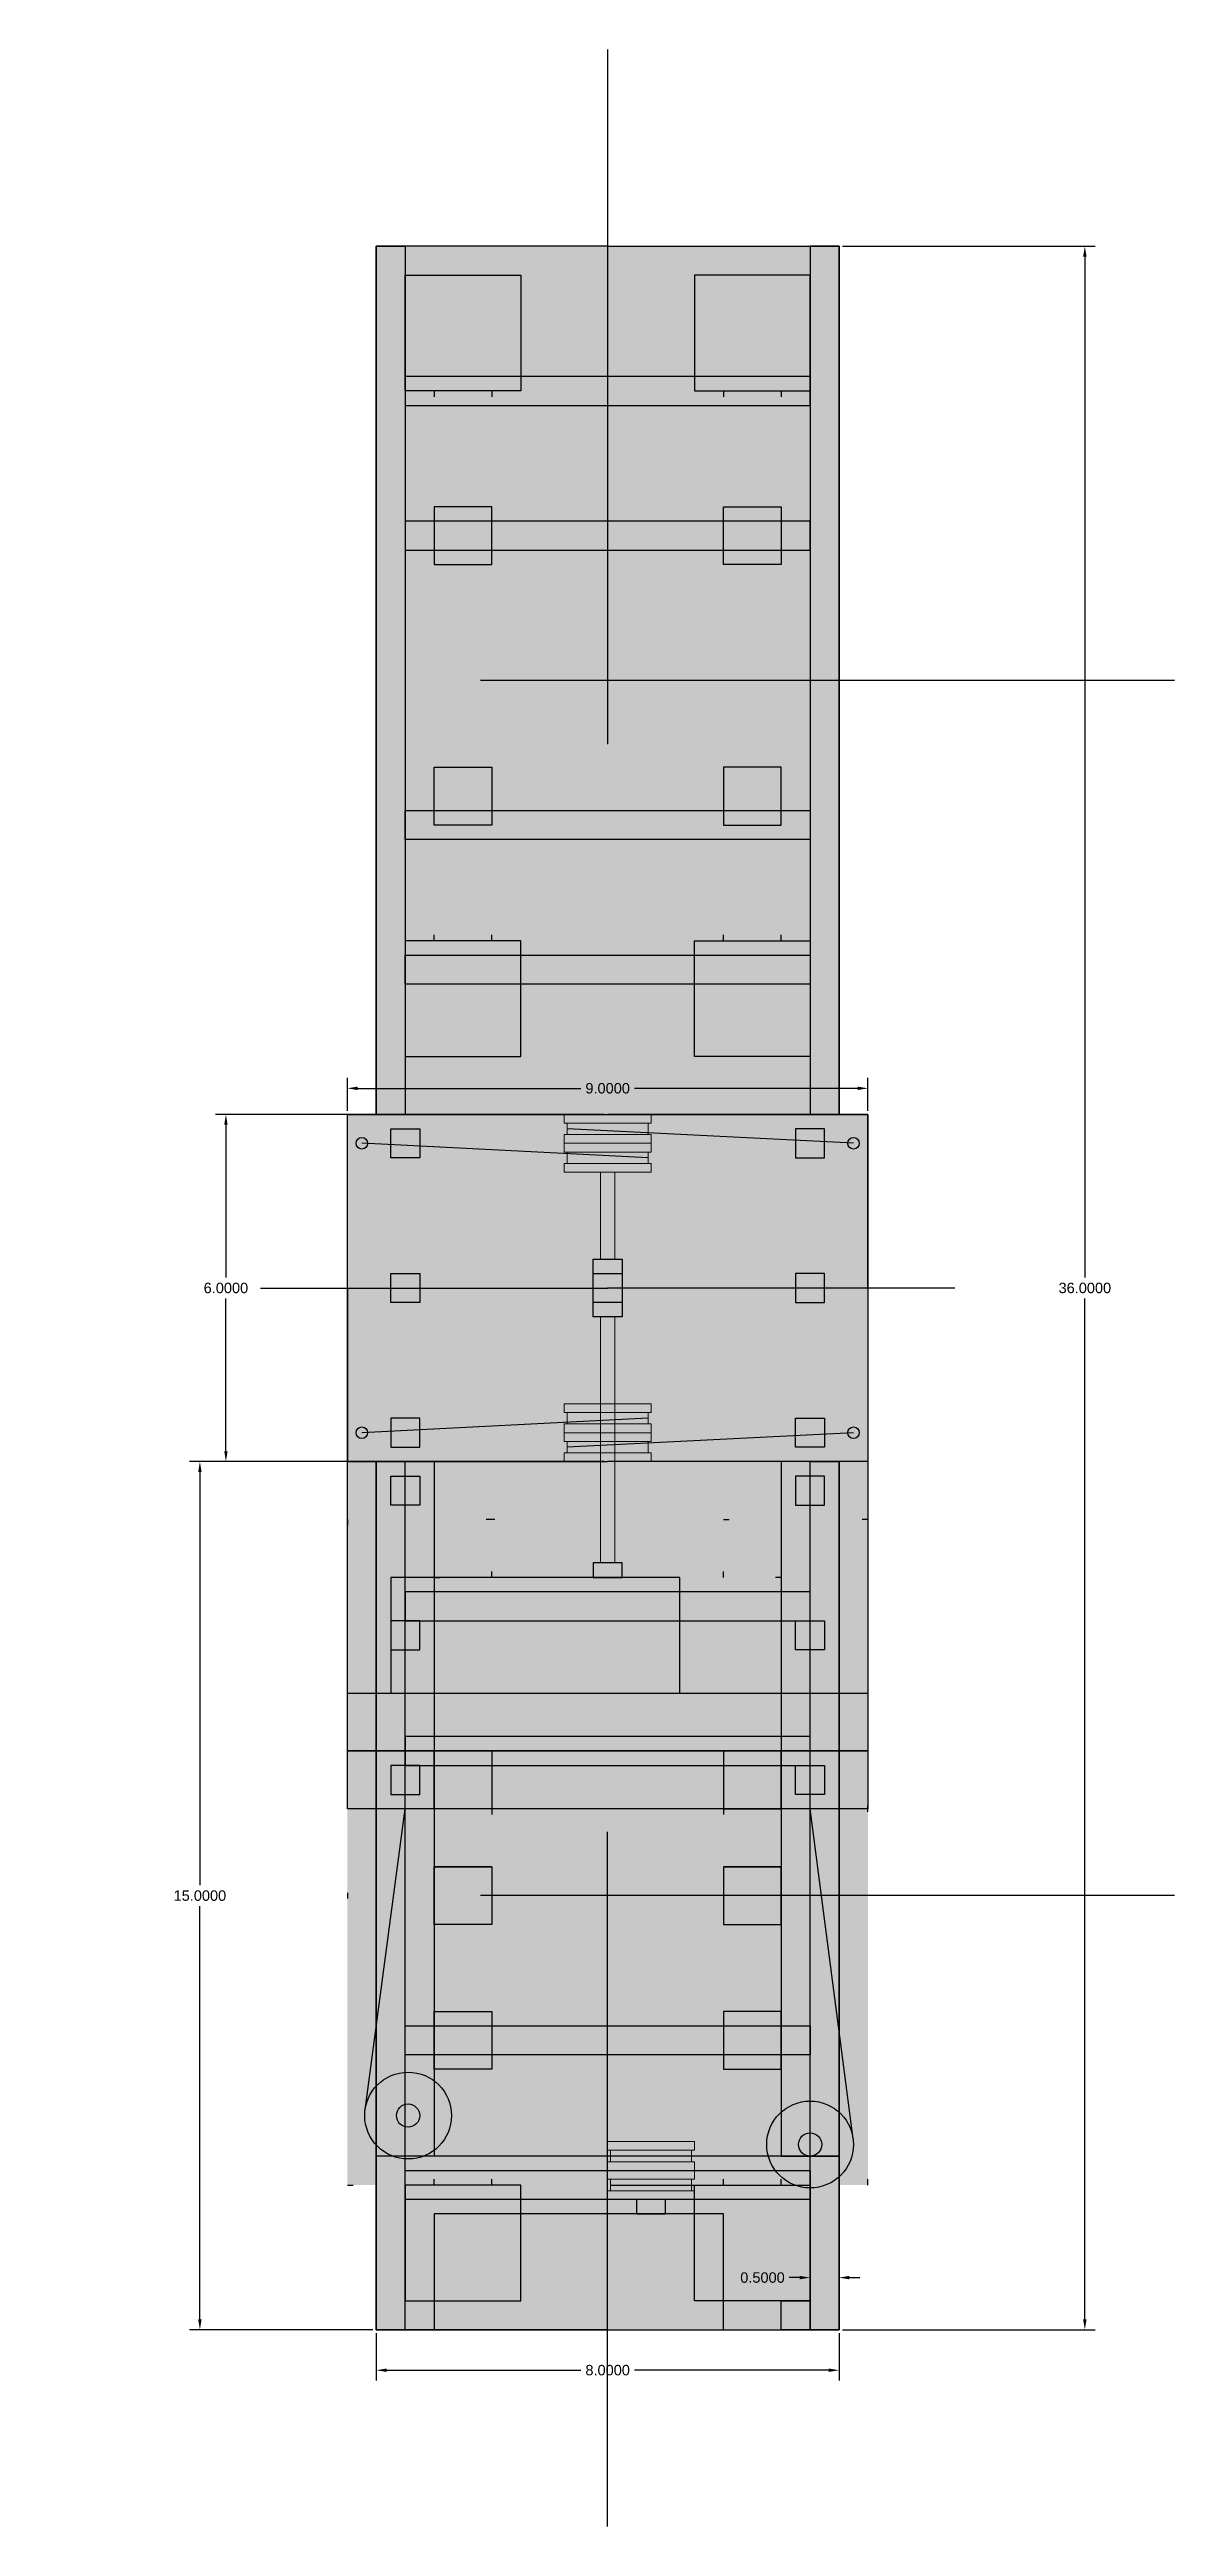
# Model space of a CAD drawing. Header units: millimetres. Extents: x -1.4 to 72, y -0.3 to 74.
# Drawn here: x 10.35 to 29.8, y 18.6 to 61.4 of the extents above; entities that cross this region are included whole.
import ezdxf

# ---------------------------------------------------------------- set-up
doc = ezdxf.new("R2010")
doc.units = ezdxf.units.MM
doc.linetypes.add('ACAD_ISO03W100', pattern=[30, 12, -18])
doc.linetypes.add('DOT', pattern=[6.35, 0, -6.35])
for name, color, linetype in [('bottom', 150, 'Continuous'), ('middle', 190, 'Continuous'), ('motor', 130, 'Continuous'), ('na', 7, 'Continuous'), ('rails', 20, 'Continuous'), ('supports', 90, 'Continuous')]:
    doc.layers.add(name, color=color, linetype=linetype)
doc.styles.get("Standard").update_dxf_attribs({"font": 'arial.ttf'})
doc.dimstyles.get("Standard").update_dxf_attribs({"dimtxt": 0.18, "dimasz": 0.18, "dimexe": 0.18, "dimexo": 0.0625, "dimgap": 0.09, "dimtad": 0, "dimtih": 1, "dimtoh": 1, "dimdec": 4, "dimzin": 0, "dimdsep": 46, "dimtxsty": 'Standard', "dimcen": 0.09, "dimadec": 0, "dimazin": 0, "dimtfac": 1, "dimtdec": 4, "dimtofl": 0, "dimtmove": 0, "dimatfit": 3, "dimfxl": 1, "dimtolj": 1, "dimtzin": 0, "dimarcsym": 0})

msp = doc.modelspace()

# ---------------------------------------------------------------- blocks, each defined once
blk = doc.blocks.new('*D14')
at = {"layer": 'na', "color": 0, "lineweight": -2, "transparency": 16777216}
for p, q in [((16, 21.938), (16, 21.12)), ((24, 21.938), (24, 21.12)), ((16.18, 21.3), (19.537, 21.3)), ((23.82, 21.3), (20.463, 21.3))]:
    blk.add_line(p, q, dxfattribs=at)
at = {"layer": 'na', "color": 0, "transparency": 16777216}
for points in [[(16.18, 21.33), (16.18, 21.27), (16, 21.3)], [(23.82, 21.33), (23.82, 21.27), (24, 21.3)]]:
    blk.add_solid(points, dxfattribs=at)
at = {"layer": 'na', "color": 0, "transparency": 16777216, "insert": (20, 21.3), "char_height": 0.18, "attachment_point": 5}
blk.add_mtext('\\A1;8.0000', dxfattribs=at)
blk = doc.blocks.new('*D16')
at = {"layer": 'na', "color": 0, "lineweight": -2, "transparency": 16777216}
for p, q in [((24.063, 58), (28.43, 58)), ((28.25, 57.82), (28.25, 40.182)), ((28.25, 22.18), (28.25, 39.818)), ((24.063, 22), (28.43, 22))]:
    blk.add_line(p, q, dxfattribs=at)
at = {"layer": 'na', "color": 0, "transparency": 16777216}
for points in [[(28.22, 57.82), (28.28, 57.82), (28.25, 58)], [(28.22, 22.18), (28.28, 22.18), (28.25, 22)]]:
    blk.add_solid(points, dxfattribs=at)
at = {"layer": 'na', "color": 0, "transparency": 16777216, "insert": (28.25, 40), "char_height": 0.18, "attachment_point": 5}
blk.add_mtext('\\A1;36.0000', dxfattribs=at)
blk = doc.blocks.new('*D17')
at = {"layer": 'na', "color": 0, "lineweight": -2, "transparency": 16777216}
for p, q in [((15.438, 37), (12.77, 37)), ((12.95, 36.82), (12.95, 29.682)), ((12.95, 22.18), (12.95, 29.318)), ((15.938, 22), (12.77, 22))]:
    blk.add_line(p, q, dxfattribs=at)
at = {"layer": 'na', "color": 0, "transparency": 16777216}
for points in [[(12.92, 36.82), (12.98, 36.82), (12.95, 37)], [(12.92, 22.18), (12.98, 22.18), (12.95, 22)]]:
    blk.add_solid(points, dxfattribs=at)
at = {"layer": 'na', "color": 0, "transparency": 16777216, "insert": (12.95, 29.5), "char_height": 0.18, "attachment_point": 5}
blk.add_mtext('\\A1;15.0000', dxfattribs=at)
blk = doc.blocks.new('*D18')
at = {"layer": 'na', "color": 0, "lineweight": -2, "transparency": 16777216}
for p, q in [((15.5, 43.062), (15.5, 43.63)), ((15.68, 43.45), (19.537, 43.45)), ((24.32, 43.45), (20.463, 43.45)), ((24.5, 43.062), (24.5, 43.63))]:
    blk.add_line(p, q, dxfattribs=at)
at = {"layer": 'na', "color": 0, "transparency": 16777216}
for points in [[(15.68, 43.48), (15.68, 43.42), (15.5, 43.45)], [(24.32, 43.48), (24.32, 43.42), (24.5, 43.45)]]:
    blk.add_solid(points, dxfattribs=at)
at = {"layer": 'na', "color": 0, "transparency": 16777216, "insert": (20, 43.45), "char_height": 0.18, "attachment_point": 5}
blk.add_mtext('\\A1;9.0000', dxfattribs=at)
blk = doc.blocks.new('*D19')
at = {"layer": 'na', "color": 0, "lineweight": -2, "transparency": 16777216}
for p, q in [((19.938, 43), (13.22, 43)), ((13.4, 42.82), (13.4, 40.182)), ((13.4, 37.18), (13.4, 39.818)), ((19.938, 37), (13.22, 37))]:
    blk.add_line(p, q, dxfattribs=at)
at = {"layer": 'na', "color": 0, "transparency": 16777216}
for points in [[(13.37, 42.82), (13.43, 42.82), (13.4, 43)], [(13.37, 37.18), (13.43, 37.18), (13.4, 37)]]:
    blk.add_solid(points, dxfattribs=at)
at = {"layer": 'na', "color": 0, "transparency": 16777216, "insert": (13.4, 40), "char_height": 0.18, "attachment_point": 5}
blk.add_mtext('\\A1;6.0000', dxfattribs=at)
blk = doc.blocks.new('*D25')
at = {"layer": 'na', "color": 0, "linetype": 'ACAD_ISO03W100', "lineweight": -2, "transparency": 16777216}
for p, q in [((23.32, 22.9), (23.14, 22.9)), ((23.5, 22.962), (23.5, 23.08)), ((24, 22.962), (24, 23.08)), ((24.18, 22.9), (24.36, 22.9))]:
    blk.add_line(p, q, dxfattribs=at)
at = {"layer": 'na', "color": 0, "linetype": 'ACAD_ISO03W100', "transparency": 16777216}
for points in [[(23.32, 22.93), (23.32, 22.87), (23.5, 22.9)], [(24.18, 22.93), (24.18, 22.87), (24, 22.9)]]:
    blk.add_solid(points, dxfattribs=at)
at = {"layer": 'na', "color": 0, "linetype": 'ACAD_ISO03W100', "transparency": 16777216, "insert": (22.677, 22.9), "char_height": 0.18, "attachment_point": 5}
blk.add_mtext('\\A1;0.5000', dxfattribs=at)

# ---------------------------------------------------------------- dimensions: what is measured, and where the dimension line sits
at = {"layer": 'na', "transparency": 33554664}
for base, p1, p2, angle, picture, middle in [((28.25, 58), (24, 22), (24, 58), 90, '*D16', (28.25, 40)), ((24.5, 43.45), (15.5, 43), (24.5, 43), 180, '*D18', (20, 43.45)), ((13.4, 37), (20, 43), (20, 37), 270, '*D19', (13.4, 40)), ((12.95, 22), (15.5, 37), (16, 22), 90, '*D17', (12.95, 29.5)), ((24, 21.3), (16, 22), (24, 22), 180, '*D14', (20, 21.3))]:
    dim = msp.add_linear_dim(base=base, p1=p1, p2=p2, angle=angle, dimstyle='Standard', dxfattribs=at)
    dim.commit()
    dim.dimension.update_dxf_attribs({"geometry": picture, "text_midpoint": middle})
at = {"layer": 'na', "linetype": 'ACAD_ISO03W100', "transparency": 33554664}
dim = msp.add_linear_dim(base=(23.5, 22.9), p1=(24, 22.9), p2=(23.5, 22.9), angle=180, dimstyle='Standard', dxfattribs=at)
dim.commit()
dim.dimension.update_dxf_attribs({"geometry": '*D25', "text_midpoint": (22.67668, 22.9)})

# ---------------------------------------------------------------- hatches: boundary and pattern name
at = {"layer": 'bottom', "transparency": 33554457}
h = msp.add_hatch(color=256, dxfattribs=at)
h.paths.add_polyline_path([(24.5, 36), (23, 36), (23, 35), (22, 35), (22, 36), (18, 36), (18, 35), (17, 35), (17, 36), (15.5, 36), (15.5, 24.5), (17, 24.5), (17, 26.5), (17, 27.5), (18, 27.5), (18, 26.5), (18, 24.5), (22, 24.5), (22, 26.5), (22, 27.5), (23, 27.5), (23, 26.5), (23, 24.5), (24.5, 24.5)])
h.paths.add_polyline_path([(22, 31), (22, 32), (23, 32), (23, 31), (23, 30), (23, 29), (22, 29), (22, 30)], flags=16)
h.paths.add_polyline_path([(18, 30), (18, 29), (17, 29), (17, 30), (17, 31), (17, 32), (18, 32), (18, 31)], flags=16)
h.paths.add_polyline_path([(18, 31), (17, 31), (17, 30), (18, 30)], flags=0)
h.paths.add_polyline_path([(18, 32), (17, 32), (17, 31), (18, 31)], flags=0)
h.paths.add_polyline_path([(18, 30), (17, 30), (17, 29), (18, 29)], flags=0)
h.paths.add_polyline_path([(23, 30), (22, 30), (22, 29), (23, 29)], flags=0)
h.paths.add_polyline_path([(23, 31), (22, 31), (22, 30), (23, 30)], flags=0)
h.paths.add_polyline_path([(23, 32), (22, 32), (22, 31), (23, 31)], flags=0)
h.paths.add_polyline_path([(23, 36), (22, 36), (22, 35), (23, 35)], flags=17)
h.paths.add_polyline_path([(18, 36), (17, 36), (17, 35), (18, 35)], flags=17)
h.paths.add_polyline_path([(18.5, 24.5), (16.5, 24.5), (16.5, 22.5), (18.5, 22.5)])
h.paths.add_polyline_path([(23.5, 24.5), (21.5, 24.5), (21.5, 22.5), (23.5, 22.5)])
h.paths.add_polyline_path([(23, 26.5), (22, 26.5), (22, 24.5), (23, 24.5)], flags=17)
h.paths.add_polyline_path([(18, 26.5), (17, 26.5), (17, 24.5), (18, 24.5)], flags=17)
h.paths.add_polyline_path([(18, 27.5), (17, 27.5), (17, 26.5), (18, 26.5)], flags=17)
h.paths.add_polyline_path([(23, 27.5), (22, 27.5), (22, 26.5), (23, 26.5)], flags=17)
h.paths.add_polyline_path([(18.5, 46), (16.5, 46), (16.5, 44), (18.5, 44)])
h.paths.add_polyline_path([(23.5, 46), (21.5, 46), (21.5, 44), (23.5, 44)])
h.paths.add_polyline_path([(18, 48), (17, 48), (17, 46), (18, 46)])
h.paths.add_polyline_path([(23, 48), (22, 48), (22, 46), (23, 46)])
h.paths.add_polyline_path([(23, 49), (22, 49), (22, 48), (23, 48)])
h.paths.add_polyline_path([(18, 49), (17, 49), (17, 48), (18, 48)])
h.paths.add_polyline_path([(18, 53.5), (17, 53.5), (17, 52.5), (18, 52.5)])
h.paths.add_polyline_path([(23, 53.5), (22, 53.5), (22, 52.5), (23, 52.5)])
h.paths.add_polyline_path([(23, 55.5), (22, 55.5), (22, 53.5), (23, 53.5)])
h.paths.add_polyline_path([(18, 55.5), (17, 55.5), (17, 53.5), (18, 53.5)])
h.paths.add_polyline_path([(18.5, 57.5), (16.5, 57.5), (16.5, 55.5), (18.5, 55.5)])
h.paths.add_polyline_path([(23.5, 57.5), (21.5, 57.5), (21.5, 55.5), (23.5, 55.5)])
at = {"layer": 'middle', "lineweight": 140, "transparency": 33554457}
h = msp.add_hatch(color=256, dxfattribs=at)
h.paths.add_polyline_path([(24, 37), (20, 37), (20, 22), (24, 22)])
h.paths.add_polyline_path([(20, 37), (16, 37), (16, 22), (20, 22)])
h.paths.add_polyline_path([(24, 58), (20, 58), (20, 43), (24, 43)])
h.paths.add_polyline_path([(20, 58), (16, 58), (16, 43), (20, 43)])
at = {"layer": 'middle', "lineweight": 140, "true_color": 0xd19cc7, "transparency": 33554523}
h = msp.add_hatch(color=9, dxfattribs=at)
h.paths.add_polyline_path([(20, 43), (15.5, 43), (15.5, 40), (20, 40)])
h.paths.add_polyline_path([(15.65, 42.5, -1), (15.85, 42.5, -1)], flags=16)
h.paths.add_polyline_path([(24.5, 43), (24, 43), (20, 43), (20, 40), (24.5, 40)])
h.paths.add_polyline_path([(24.15, 42.5, -1), (24.35, 42.5, -1)], flags=16)
h.paths.add_polyline_path([(24.5, 40), (20, 40), (20, 37), (24.5, 37)])
h.paths.add_polyline_path([(24.35, 37.5, -1), (24.15, 37.5, -1)], flags=16)
h.paths.add_polyline_path([(20, 40), (15.5, 40), (15.5, 37), (20, 37)])
h.paths.add_polyline_path([(15.85, 37.5, -1), (15.65, 37.5, -1)], flags=16)
at = {"layer": 'motor', "transparency": 33554457}
h = msp.add_hatch(color=256, dxfattribs=at)
h.paths.add_polyline_path([(21.25, 35), (16.25, 35), (16.25, 33), (21.25, 33)])
h.paths.add_polyline_path([(24.5, 33), (15.5, 33), (15.5, 32), (24.5, 32)])
h.paths.add_polyline_path([(24.5, 32), (15.5, 32), (15.5, 31), (24.5, 31)])
h.paths.add_polyline_path([(17.3, 25.7, 1), (15.8, 25.7, 1)])
h.paths.add_polyline_path([(16.45, 25.7, -1), (16.65, 25.7, -1)], flags=16)
h.paths.add_polyline_path([(24.25, 25.2, 1), (22.75, 25.2, 1)])
h.paths.add_polyline_path([(23.4, 25.2, -1), (23.6, 25.2, -1)], flags=16)
h.paths.add_polyline_path([(22, 24), (17, 24), (17, 22), (22, 22)])
h.paths.add_polyline_path([(21.45, 24.6), (20.05, 24.6), (20.05, 24.4), (21.45, 24.4)])
h.paths.add_polyline_path([(21.5, 24.75), (20, 24.75), (20, 24.6), (20.05, 24.6), (21.45, 24.6), (21.5, 24.6)])
h.paths.add_polyline_path([(21.5, 24.4), (21.45, 24.4), (20.05, 24.4), (20, 24.4), (20, 24.25), (20.5, 24.25), (21.5, 24.25)])
h.paths.add_polyline_path([(21, 24.25), (20.5, 24.25), (20.5, 24), (21, 24)])
h.paths.add_polyline_path([(21.5, 24.9), (21.45, 24.9), (20.05, 24.9), (20, 24.9), (20, 24.75), (21.5, 24.75)])
h.paths.add_polyline_path([(21.45, 25.1), (20.05, 25.1), (20.05, 24.9), (21.45, 24.9)])
h.paths.add_polyline_path([(21.5, 25.25), (20.5, 25.25), (20, 25.25), (20, 25.1), (20.05, 25.1), (21.45, 25.1), (21.5, 25.1)])
h.paths.add_polyline_path([(20.25, 35.25), (19.75, 35.25), (19.75, 35), (20.25, 35)])
h.paths.add_polyline_path([(20.125, 37), (19.875, 37), (19.875, 35.25), (20.125, 35.25)])
h.paths.add_polyline_path([(20.125, 37.15), (19.875, 37.15), (19.875, 37), (20.125, 37)])
h.paths.add_polyline_path([(20.75, 37.15), (20.7, 37.15), (20.125, 37.15), (20.125, 37), (20.75, 37)])
h.paths.add_polyline_path([(20.7, 37.32071), (20.125, 37.29167), (20.125, 37.15), (20.7, 37.15)])
h.paths.add_polyline_path([(20.125, 37.29167), (19.875, 37.27904), (19.875, 37.15), (20.125, 37.15)])
h.paths.add_polyline_path([(19.875, 37.15), (19.3, 37.15), (19.25, 37.15), (19.25, 37), (19.75, 37), (19.875, 37)])
h.paths.add_polyline_path([(19.875, 37.27904), (19.3, 37.25), (19.3, 37.15), (19.875, 37.15)])
h.paths.add_polyline_path([(19.875, 37.35), (19.3, 37.35), (19.3, 37.25), (19.875, 37.27904)])
h.paths.add_polyline_path([(19.875, 37.5), (19.25, 37.5), (19.25, 37.35), (19.3, 37.35), (19.875, 37.35)])
h.paths.add_polyline_path([(20.75, 37.5), (20.125, 37.5), (20.125, 37.35), (20.7, 37.35), (20.75, 37.35)])
h.paths.add_polyline_path([(20.125, 37.5), (19.875, 37.5), (19.875, 37.35), (20.125, 37.35)])
h.paths.add_polyline_path([(20.75, 37.65), (20.7, 37.65), (20.125, 37.65), (20.125, 37.5), (20.75, 37.5)])
h.paths.add_polyline_path([(20.125, 37.65), (19.875, 37.65), (19.875, 37.5), (20.125, 37.5)])
h.paths.add_polyline_path([(20.125, 37.35), (19.875, 37.35), (19.875, 37.27904), (20.125, 37.29167)])
h.paths.add_polyline_path([(20.7, 37.32071), (20.7, 37.35), (20.125, 37.35), (20.125, 37.29167)])
h.paths.add_polyline_path([(20.7, 37.75), (20.125, 37.72096), (20.125, 37.65), (20.7, 37.65)])
h.paths.add_polyline_path([(20.125, 37.72096), (19.875, 37.70833), (19.875, 37.65), (20.125, 37.65)])
h.paths.add_polyline_path([(20.125, 37.85), (19.875, 37.85), (19.875, 37.70833), (20.125, 37.72096)])
h.paths.add_polyline_path([(20.7, 37.85), (20.125, 37.85), (20.125, 37.72096), (20.7, 37.75)])
h.paths.add_polyline_path([(19.875, 37.85), (19.3, 37.85), (19.3, 37.67929), (19.875, 37.70833)])
h.paths.add_polyline_path([(19.875, 37.70833), (19.3, 37.67929), (19.3, 37.65), (19.875, 37.65)])
h.paths.add_polyline_path([(19.875, 37.65), (19.3, 37.65), (19.25, 37.65), (19.25, 37.5), (19.875, 37.5)])
h.paths.add_polyline_path([(19.875, 38), (19.75, 38), (19.25, 38), (19.25, 37.85), (19.3, 37.85), (19.875, 37.85)])
h.paths.add_polyline_path([(20.75, 38), (20.125, 38), (20.125, 37.85), (20.7, 37.85), (20.75, 37.85)])
h.paths.add_polyline_path([(20.125, 38), (19.875, 38), (19.875, 37.85), (20.125, 37.85)])
h.paths.add_polyline_path([(20.125, 39.5), (19.875, 39.5), (19.875, 38), (20.125, 38)])
h.paths.add_polyline_path([(20.25, 39.75), (19.75, 39.75), (19.75, 39.5), (20.25, 39.5)])
h.paths.add_polyline_path([(20.25, 40.25), (20, 40.25), (19.75, 40.25), (19.75, 39.75), (20.25, 39.75)])
h.paths.add_polyline_path([(20.25, 40.5), (19.75, 40.5), (19.75, 40.25), (20, 40.25), (20.25, 40.25)])
h.paths.add_polyline_path([(20.125, 42), (19.875, 42), (19.875, 40.5), (20.125, 40.5)])
h.paths.add_polyline_path([(20.75, 42.15), (20.7, 42.15), (19.3, 42.15), (19.25, 42.15), (19.25, 42), (19.75, 42), (20.75, 42)])
h.paths.add_polyline_path([(20.7, 42.25), (19.3, 42.32071), (19.3, 42.15), (20.7, 42.15)])
h.paths.add_polyline_path([(20.7, 42.35), (19.3, 42.35), (19.3, 42.32071), (20.7, 42.25)])
h.paths.add_polyline_path([(20.75, 42.5), (19.25, 42.5), (19.25, 42.35), (19.3, 42.35), (20.7, 42.35), (20.75, 42.35)])
h.paths.add_polyline_path([(20.75, 42.65), (20.7, 42.65), (19.3, 42.65), (19.25, 42.65), (19.25, 42.5), (20.75, 42.5)])
h.paths.add_polyline_path([(19.3, 42.75), (19.3, 42.65), (20.7, 42.65), (20.7, 42.67929)])
h.paths.add_polyline_path([(20.7, 42.85), (19.3, 42.85), (19.3, 42.75), (20.7, 42.67929)])
h.paths.add_polyline_path([(20.75, 43), (19.25, 43), (19.25, 42.85), (19.3, 42.85), (20.7, 42.85), (20.75, 42.85)])
at = {"layer": 'rails', "true_color": 0xa953a0, "transparency": 33554457}
h = msp.add_hatch(color=215, dxfattribs=at)
h.paths.add_polyline_path([(23, 37), (24, 37), (24, 31), (24.5, 31), (24.5, 43), (15.5, 43), (15.5, 31), (16, 31), (16, 37), (17, 37), (17, 31), (23, 31)])
h.paths.add_polyline_path([(16.75, 37.25), (16.25, 37.25), (16.25, 37.75), (16.75, 37.75)], flags=16)
h.paths.add_polyline_path([(23.25, 37.25), (23.25, 37.75), (23.75, 37.75), (23.75, 37.25)], flags=16)
h.paths.add_polyline_path([(16.75, 39.75), (16.25, 39.75), (16.25, 40.25), (16.75, 40.25)], flags=16)
h.paths.add_polyline_path([(23.25, 39.75), (23.25, 40.25), (23.75, 40.25), (23.75, 39.75)], flags=16)
h.paths.add_polyline_path([(16.75, 42.25), (16.25, 42.25), (16.25, 42.75), (16.75, 42.75)], flags=16)
h.paths.add_polyline_path([(23.25, 42.25), (23.25, 42.75), (23.75, 42.75), (23.75, 42.25)], flags=16)
at = {"layer": 'rails', "true_color": 0x991b1e, "transparency": 33554477}
h = msp.add_hatch(color=244, dxfattribs=at)
h.paths.add_polyline_path([(16.75, 34.25), (16.25, 34.25), (16.25, 33.75), (16.75, 33.75)])
h.paths.add_polyline_path([(16.75, 36.75), (16.25, 36.75), (16.25, 36.25), (16.75, 36.25)])
h.paths.add_polyline_path([(16.75, 37.75), (16.25, 37.75), (16.25, 37.25), (16.75, 37.25)])
h.paths.add_polyline_path([(16.75, 31.75), (16.25, 31.75), (16.25, 31.25), (16.75, 31.25)])
h.paths.add_polyline_path([(23.75, 31.75), (23.25, 31.75), (23.25, 31.25), (23.75, 31.25)])
h.paths.add_polyline_path([(23.75, 34.25), (23.25, 34.25), (23.25, 33.75), (23.75, 33.75)])
h.paths.add_polyline_path([(23.75, 36.75), (23.25, 36.75), (23.25, 36.25), (23.75, 36.25)])
h.paths.add_polyline_path([(23.75, 37.75), (23.25, 37.75), (23.25, 37.25), (23.75, 37.25)])
h.paths.add_polyline_path([(16.75, 40.25), (16.25, 40.25), (16.25, 39.75), (16.75, 39.75)])
h.paths.add_polyline_path([(16.75, 42.75), (16.25, 42.75), (16.25, 42.25), (16.75, 42.25)])
h.paths.add_polyline_path([(23.75, 42.75), (23.25, 42.75), (23.25, 42.25), (23.75, 42.25)])
h.paths.add_polyline_path([(23.75, 40.25), (23.25, 40.25), (23.25, 39.75), (23.75, 39.75)])
at = {"layer": 'rails', "transparency": 33554457}
h = msp.add_hatch(color=256, dxfattribs=at)
h.paths.add_polyline_path([(17, 31), (16, 31), (16, 25), (17, 25)])
h.paths.add_polyline_path([(17, 37), (16, 37), (16, 31), (17, 31)])
h.paths.add_polyline_path([(16.75, 31.75), (16.75, 31.25), (16.25, 31.25), (16.25, 31.75)], flags=16)
h.paths.add_polyline_path([(16.25, 33.75), (16.25, 34.25), (16.75, 34.25), (16.75, 33.75)], flags=16)
h.paths.add_polyline_path([(16.25, 36.25), (16.25, 36.75), (16.75, 36.75), (16.75, 36.25)], flags=16)
h.paths.add_polyline_path([(24, 31), (23, 31), (23, 25), (24, 25)])
h.paths.add_polyline_path([(24, 37), (23, 37), (23, 31), (24, 31)])
h.paths.add_polyline_path([(23.75, 31.75), (23.75, 31.25), (23.25, 31.25), (23.25, 31.75)], flags=16)
h.paths.add_polyline_path([(23.25, 33.75), (23.25, 34.25), (23.75, 34.25), (23.75, 33.75)], flags=16)
h.paths.add_polyline_path([(23.25, 36.25), (23.25, 36.75), (23.75, 36.75), (23.75, 36.25)], flags=16)
msp.add_hatch(color=256, dxfattribs=at).paths.add_polyline_path([(24, 25), (16, 25), (16, 22), (24, 22)])

# ---------------------------------------------------------------- linework, layer by layer
at = {"layer": 'bottom', "linetype": 'DOT', "transparency": 33554664}
for p, q in [((17, 55.5), (17, 53.5)), ((18, 55.5), (18, 53.5)), ((22, 55.5), (22, 53.5)), ((23, 55.5), (23, 53.5)), ((17, 46), (17, 48)), ((18, 46), (18, 48)), ((22, 46), (22, 48)), ((23, 46), (23, 48)), ((17, 31), (17, 30)), ((18, 31), (18, 30)), ((22, 31), (22, 30)), ((23, 31), (23, 30)), ((17, 24.5), (17, 26.5)), ((18, 24.5), (18, 26.5)), ((22, 24.5), (22, 26.5)), ((23, 24.5), (23, 26.5))]:
    msp.add_line(p, q, dxfattribs=at)
at = {"layer": 'bottom', "transparency": 33554664}
for p, q in [((17, 31), (17, 32)), ((17, 32), (18, 32)), ((18, 32), (18, 31)), ((23, 32), (22, 32)), ((22, 32), (22, 31)), ((23, 31), (23, 32)), ((18, 30), (17, 30)), ((22, 30), (23, 30))]:
    msp.add_line(p, q, dxfattribs=at)
for points in [[(16.5, 57.5), (18.5, 57.5), (18.5, 55.5), (16.5, 55.5), (16.5, 57.5)], [(23.5, 57.5), (21.5, 57.5), (21.5, 55.5), (23.5, 55.5), (23.5, 57.5)], [(16.5, 44), (18.5, 44), (18.5, 46), (16.5, 46), (16.5, 44)], [(23.5, 44), (21.5, 44), (21.5, 46), (23.5, 46), (23.5, 44)], [(16.5, 22.5), (18.5, 22.5), (18.5, 24.5), (16.5, 24.5), (16.5, 22.5)], [(23.5, 22.5), (21.5, 22.5), (21.5, 24.5), (23.5, 24.5), (23.5, 22.5)]]:
    msp.add_lwpolyline(points, dxfattribs=at)
for points in [[(18, 53.5), (17, 53.5), (17, 52.5), (18, 52.5)], [(22, 53.5), (23, 53.5), (23, 52.5), (22, 52.5)], [(18, 48), (17, 48), (17, 49), (18, 49)], [(22, 48), (23, 48), (23, 49), (22, 49)], [(18, 31), (17, 31), (17, 32), (18, 32)], [(22, 31), (23, 31), (23, 32), (22, 32)], [(18, 29), (17, 29), (17, 30), (18, 30)], [(22, 29), (23, 29), (23, 30), (22, 30)], [(18, 26.5), (17, 26.5), (17, 27.5), (18, 27.5)], [(22, 26.5), (23, 26.5), (23, 27.5), (22, 27.5)]]:
    msp.add_lwpolyline(points, close=True, dxfattribs=at)
at = {"layer": 'bottom', "linetype": 'DOT', "transparency": 33554664}
for points in [[(24.5, 36), (15.5, 36), (15.5, 24.5), (24.5, 24.5)], [(18, 36), (17, 36), (17, 35), (18, 35)], [(22, 36), (23, 36), (23, 35), (22, 35)]]:
    msp.add_lwpolyline(points, close=True, dxfattribs=at)
at = {"layer": 'middle', "linetype": 'ACAD_ISO03W100', "transparency": 33554664}
for p in [(20, 61.4), (20, 61.4), (14, 40), (14, 40), (20, 18.6), (26, 40)]:
    msp.add_line(p, (20, 40), dxfattribs=at)
at = {"layer": 'middle', "transparency": 33554664}
for p, q in [((15.5, 43), (16, 43)), ((24.5, 43), (24, 43)), ((15.5, 37), (16, 37))]:
    msp.add_line(p, q, dxfattribs=at)
at = {"layer": 'middle', "linetype": 'ACAD_ISO03W100'}
for p in [(26, 40), (20, 18.6)]:
    msp.add_line(p, (20, 40), dxfattribs=at)
at = {"layer": 'middle'}
msp.add_line((24.5, 37), (24, 37), dxfattribs=at)
at = {"layer": 'middle', "transparency": 33554664}
for points in [[(20, 58), (16, 58), (16, 43)], [(20, 58), (24, 58), (24, 43)], [(15.5, 40), (15.5, 43), (20, 43)], [(24.5, 40), (24.5, 43), (20, 43)], [(15.5, 40), (15.5, 37), (20, 37)], [(20, 22), (16, 22), (16, 37)], [(20, 22), (24, 22), (24, 37)]]:
    msp.add_lwpolyline(points, dxfattribs=at)
at = {"layer": 'middle'}
msp.add_lwpolyline([(24.5, 40), (24.5, 37), (20, 37)], dxfattribs=at)
at = {"layer": 'middle', "transparency": 33554664}
for centre in [(15.75, 42.5), (24.25, 42.5), (15.75, 37.5)]:
    msp.add_circle(centre, 0.1, dxfattribs=at)
at = {"layer": 'middle'}
msp.add_circle((24.25, 37.5), 0.1, dxfattribs=at)
at = {"layer": 'motor', "lineweight": 9, "transparency": 33554664}
for p, q in [((19.25, 43), (19.25, 42.85)), ((19.25, 42.85), (19.3, 42.85)), ((19.3, 42.85), (19.3, 42.65)), ((19.3, 42.85), (20.7, 42.85)), ((20.75, 42.85), (20.7, 42.85)), ((20.7, 42.85), (20.7, 42.65)), ((20.75, 43), (20.75, 42.85)), ((19.3, 42.65), (19.25, 42.65)), ((19.25, 42.65), (19.25, 42.5)), ((19.25, 42.35), (19.25, 42.5)), ((19.3, 42.65), (20.7, 42.65)), ((20.7, 42.65), (20.75, 42.65)), ((20.75, 42.65), (20.75, 42.5)), ((20.75, 42.35), (20.75, 42.5)), ((19.3, 42.35), (19.25, 42.35)), ((19.25, 42), (19.25, 42.15)), ((19.25, 42.15), (19.3, 42.15)), ((19.3, 42.15), (19.3, 42.35)), ((19.3, 42.35), (20.7, 42.35)), ((19.3, 42.15), (20.7, 42.15)), ((20.7, 42.15), (20.7, 42.35)), ((20.7, 42.35), (20.75, 42.35)), ((20.75, 42.15), (20.7, 42.15)), ((20.75, 42), (20.75, 42.15)), ((19.25, 38), (19.25, 37.85)), ((19.25, 37.85), (19.3, 37.85)), ((19.3, 37.85), (19.3, 37.65)), ((19.3, 37.85), (20.7, 37.85)), ((20.75, 37.85), (20.7, 37.85)), ((20.7, 37.85), (20.7, 37.65)), ((20.75, 38), (20.75, 37.85)), ((19.3, 37.65), (19.25, 37.65)), ((19.25, 37.65), (19.25, 37.5)), ((19.25, 37.35), (19.25, 37.5)), ((19.3, 37.35), (19.25, 37.35)), ((19.3, 37.65), (20.7, 37.65)), ((19.3, 37.15), (19.3, 37.35)), ((19.3, 37.35), (20.7, 37.35)), ((20.7, 37.65), (20.75, 37.65)), ((20.7, 37.35), (20.75, 37.35)), ((20.7, 37.15), (20.7, 37.35)), ((20.75, 37.65), (20.75, 37.5)), ((20.75, 37.35), (20.75, 37.5)), ((19.25, 37), (19.25, 37.15)), ((19.25, 37.15), (19.3, 37.15)), ((19.3, 37.15), (20.7, 37.15)), ((20.75, 37.15), (20.7, 37.15)), ((20.75, 37), (20.75, 37.15)), ((20, 25.25), (20, 25.1)), ((20, 25.1), (20.05, 25.1)), ((20.05, 24.9), (20, 24.9)), ((20, 24.9), (20, 24.75)), ((20.05, 25.1), (20.05, 24.9)), ((20.05, 25.1), (21.45, 25.1)), ((20.05, 24.9), (21.45, 24.9)), ((21.5, 25.1), (21.45, 25.1)), ((21.45, 25.1), (21.45, 24.9)), ((21.45, 24.9), (21.5, 24.9)), ((21.5, 25.25), (21.5, 25.1)), ((21.5, 24.9), (21.5, 24.75)), ((20, 24.6), (20, 24.75)), ((20.05, 24.6), (20, 24.6)), ((20, 24.25), (20, 24.4)), ((20, 24.4), (20.05, 24.4)), ((20.05, 24.4), (20.05, 24.6)), ((20.05, 24.6), (21.45, 24.6)), ((20.05, 24.4), (21.45, 24.4)), ((21.45, 24.6), (21.5, 24.6)), ((21.45, 24.4), (21.45, 24.6)), ((21.5, 24.4), (21.45, 24.4)), ((21.5, 24.6), (21.5, 24.75)), ((21.5, 24.25), (21.5, 24.4))]:
    msp.add_line(p, q, dxfattribs=at)
at = {"layer": 'motor', "transparency": 33554664}
for p, q in [((20.7, 42.25), (15.75, 42.5)), ((24.25, 42.5), (19.3, 42.75)), ((20.7, 37.75), (15.75, 37.5)), ((24.25, 37.5), (19.3, 37.25)), ((15.80658, 25.79912), (16.5, 31)), ((24.2437, 25.29698), (23.5, 31)), ((21.45, 25), (16.81926, 25)), ((20.05, 24.5), (23.23074, 24.5))]:
    msp.add_line(p, q, dxfattribs=at)
at = {"layer": 'motor', "lineweight": 9, "transparency": 33554664}
for points in [[(20.75, 43), (19.25, 43), (19.25, 42.85)], [(19.25, 42.65), (19.25, 42.5), (20.75, 42.5), (20.75, 42.65)], [(19.25, 42.35), (19.25, 42.5), (20.75, 42.5), (20.75, 42.35)], [(19.75, 42), (19.25, 42), (19.25, 42.15)], [(20.75, 42.15), (20.75, 42), (19.75, 42)], [(19.875, 40.5), (19.875, 42)], [(20.125, 42), (20.125, 40.5)], [(20.125, 39.5), (20.125, 35.25), (19.875, 35.25), (19.875, 39.5)], [(19.75, 38), (19.25, 38), (19.25, 37.85)], [(20.75, 37.85), (20.75, 38), (19.75, 38)], [(19.25, 37.65), (19.25, 37.5), (20.75, 37.5), (20.75, 37.65)], [(19.25, 37.35), (19.25, 37.5), (20.75, 37.5), (20.75, 37.35)], [(19.75, 37), (19.25, 37), (19.25, 37.15)], [(20.75, 37.15), (20.75, 37), (19.75, 37)], [(20.5, 25.25), (20, 25.25), (20, 25.1)], [(20, 24.9), (20, 24.75), (21.5, 24.75), (21.5, 24.9)], [(21.5, 25.1), (21.5, 25.25), (20.5, 25.25)], [(20, 24.6), (20, 24.75), (21.5, 24.75), (21.5, 24.6)], [(20.5, 24.25), (20, 24.25), (20, 24.4)], [(21.5, 24.4), (21.5, 24.25), (20.5, 24.25)]]:
    msp.add_lwpolyline(points, dxfattribs=at)
at = {"layer": 'motor', "transparency": 33554664}
for points in [[(20.25, 40), (20.25, 39.5), (19.75, 39.5), (19.75, 40.5), (20.25, 40.5), (20.25, 40)], [(20, 40.25), (20.25, 40.25), (20.25, 39.75), (19.75, 39.75), (19.75, 40.25), (20, 40.25)], [(20.25, 35), (20.25, 35.25), (19.75, 35.25), (19.75, 35), (20.25, 35)], [(21.25, 33), (21.25, 35), (16.25, 35), (16.25, 33), (21.25, 33)], [(15.5, 32), (15.5, 33), (24.5, 33), (24.5, 32), (15.5, 32)], [(15.5, 31), (15.5, 32), (24.5, 32), (24.5, 31), (15.5, 31)], [(22, 22), (22, 24), (17, 24), (17, 22), (22, 22)], [(21, 24), (21, 24.25), (20.5, 24.25), (20.5, 24), (21, 24)]]:
    msp.add_lwpolyline(points, dxfattribs=at)
for centre in [(16.55, 25.7), (23.5, 25.2)]:
    msp.add_circle(centre, 0.75, dxfattribs=at)
at = {"layer": 'rails', "transparency": 33554664}
for points in [[(24.5, 31), (15.5, 31), (15.5, 43), (24.5, 43), (24.5, 31)], [(16.25, 42.75), (16.75, 42.75), (16.75, 42.25), (16.25, 42.25), (16.25, 42.75)], [(23.75, 42.75), (23.25, 42.75), (23.25, 42.25), (23.75, 42.25), (23.75, 42.75)], [(16.25, 40.25), (16.75, 40.25), (16.75, 39.75), (16.25, 39.75), (16.25, 40.25)], [(23.75, 40.25), (23.25, 40.25), (23.25, 39.75), (23.75, 39.75), (23.75, 40.25)], [(16.25, 37.25), (16.75, 37.25), (16.75, 37.75), (16.25, 37.75), (16.25, 37.25)], [(23.75, 37.25), (23.25, 37.25), (23.25, 37.75), (23.75, 37.75), (23.75, 37.25)], [(16, 37), (17, 37), (17, 25), (16, 25), (16, 37)], [(24, 37), (23, 37), (23, 25), (24, 25), (24, 37)], [(16.25, 36.75), (16.75, 36.75), (16.75, 36.25), (16.25, 36.25), (16.25, 36.75)], [(23.75, 36.75), (23.25, 36.75), (23.25, 36.25), (23.75, 36.25), (23.75, 36.75)], [(16.25, 33.75), (16.75, 33.75), (16.75, 34.25), (16.25, 34.25), (16.25, 33.75)], [(23.75, 33.75), (23.25, 33.75), (23.25, 34.25), (23.75, 34.25), (23.75, 33.75)], [(16.25, 31.25), (16.75, 31.25), (16.75, 31.75), (16.25, 31.75), (16.25, 31.25)], [(23.75, 31.25), (23.25, 31.25), (23.25, 31.75), (23.75, 31.75), (23.75, 31.25)], [(24, 25), (16, 25), (16, 22), (24, 22), (24, 25)]]:
    msp.add_lwpolyline(points, dxfattribs=at)
for centre in [(16.55, 25.7), (23.5, 25.2)]:
    msp.add_circle(centre, 0.2, dxfattribs=at)
at = {"layer": 'supports', "linetype": 'ACAD_ISO03W100', "transparency": 33554664}
for p, q in [((29.8, 50.5), (10.35, 50.5)), ((29.8, 29.5), (10.35, 29.5))]:
    msp.add_line(p, q, dxfattribs=at)
at = {"layer": 'supports', "transparency": 33554664}
for points in [[(16, 58), (16.5, 58), (16.5, 43), (16, 43)], [(24, 58), (23.5, 58), (23.5, 43), (24, 43)], [(16, 22), (16.5, 22), (16.5, 37), (16, 37)], [(24, 22), (23.5, 22), (23.5, 37), (24, 37)], [(17, 22), (16.5, 22), (16.5, 22.5), (17, 22.5)], [(23.5, 22), (23, 22), (23, 22.5), (23.5, 22.5)]]:
    msp.add_lwpolyline(points, close=True, dxfattribs=at)
for points in [[(16.5, 55.75), (16.5, 55.25), (23.5, 55.25), (23.5, 55.75), (16.5, 55.75)], [(16.5, 53.25), (16.5, 52.75), (23.5, 52.75), (23.5, 53.25), (16.5, 53.25)], [(16.5, 47.75), (16.5, 48.25), (23.5, 48.25), (23.5, 47.75), (16.5, 47.75)], [(16.5, 45.25), (16.5, 45.75), (23.5, 45.75), (23.5, 45.25), (16.5, 45.25)], [(16.5, 34.75), (16.5, 34.25), (23.5, 34.25), (23.5, 34.75), (16.5, 34.75)], [(16.5, 32.25), (16.5, 31.75), (23.5, 31.75), (23.5, 32.25), (16.5, 32.25)], [(16.5, 26.75), (16.5, 27.25), (23.5, 27.25), (23.5, 26.75), (16.5, 26.75)], [(16.5, 24.25), (16.5, 24.75), (23.5, 24.75), (23.5, 24.25), (16.5, 24.25)]]:
    msp.add_lwpolyline(points, dxfattribs=at)

msp.set_redraw_order([(e.dxf.handle, doc.entitydb.next_handle()) for e in msp.query("TEXT MTEXT ATTDEF DIMENSION ARC_DIMENSION")])  # texts and dimensions are drawn at this point

doc.saveas('drawing.dxf')
